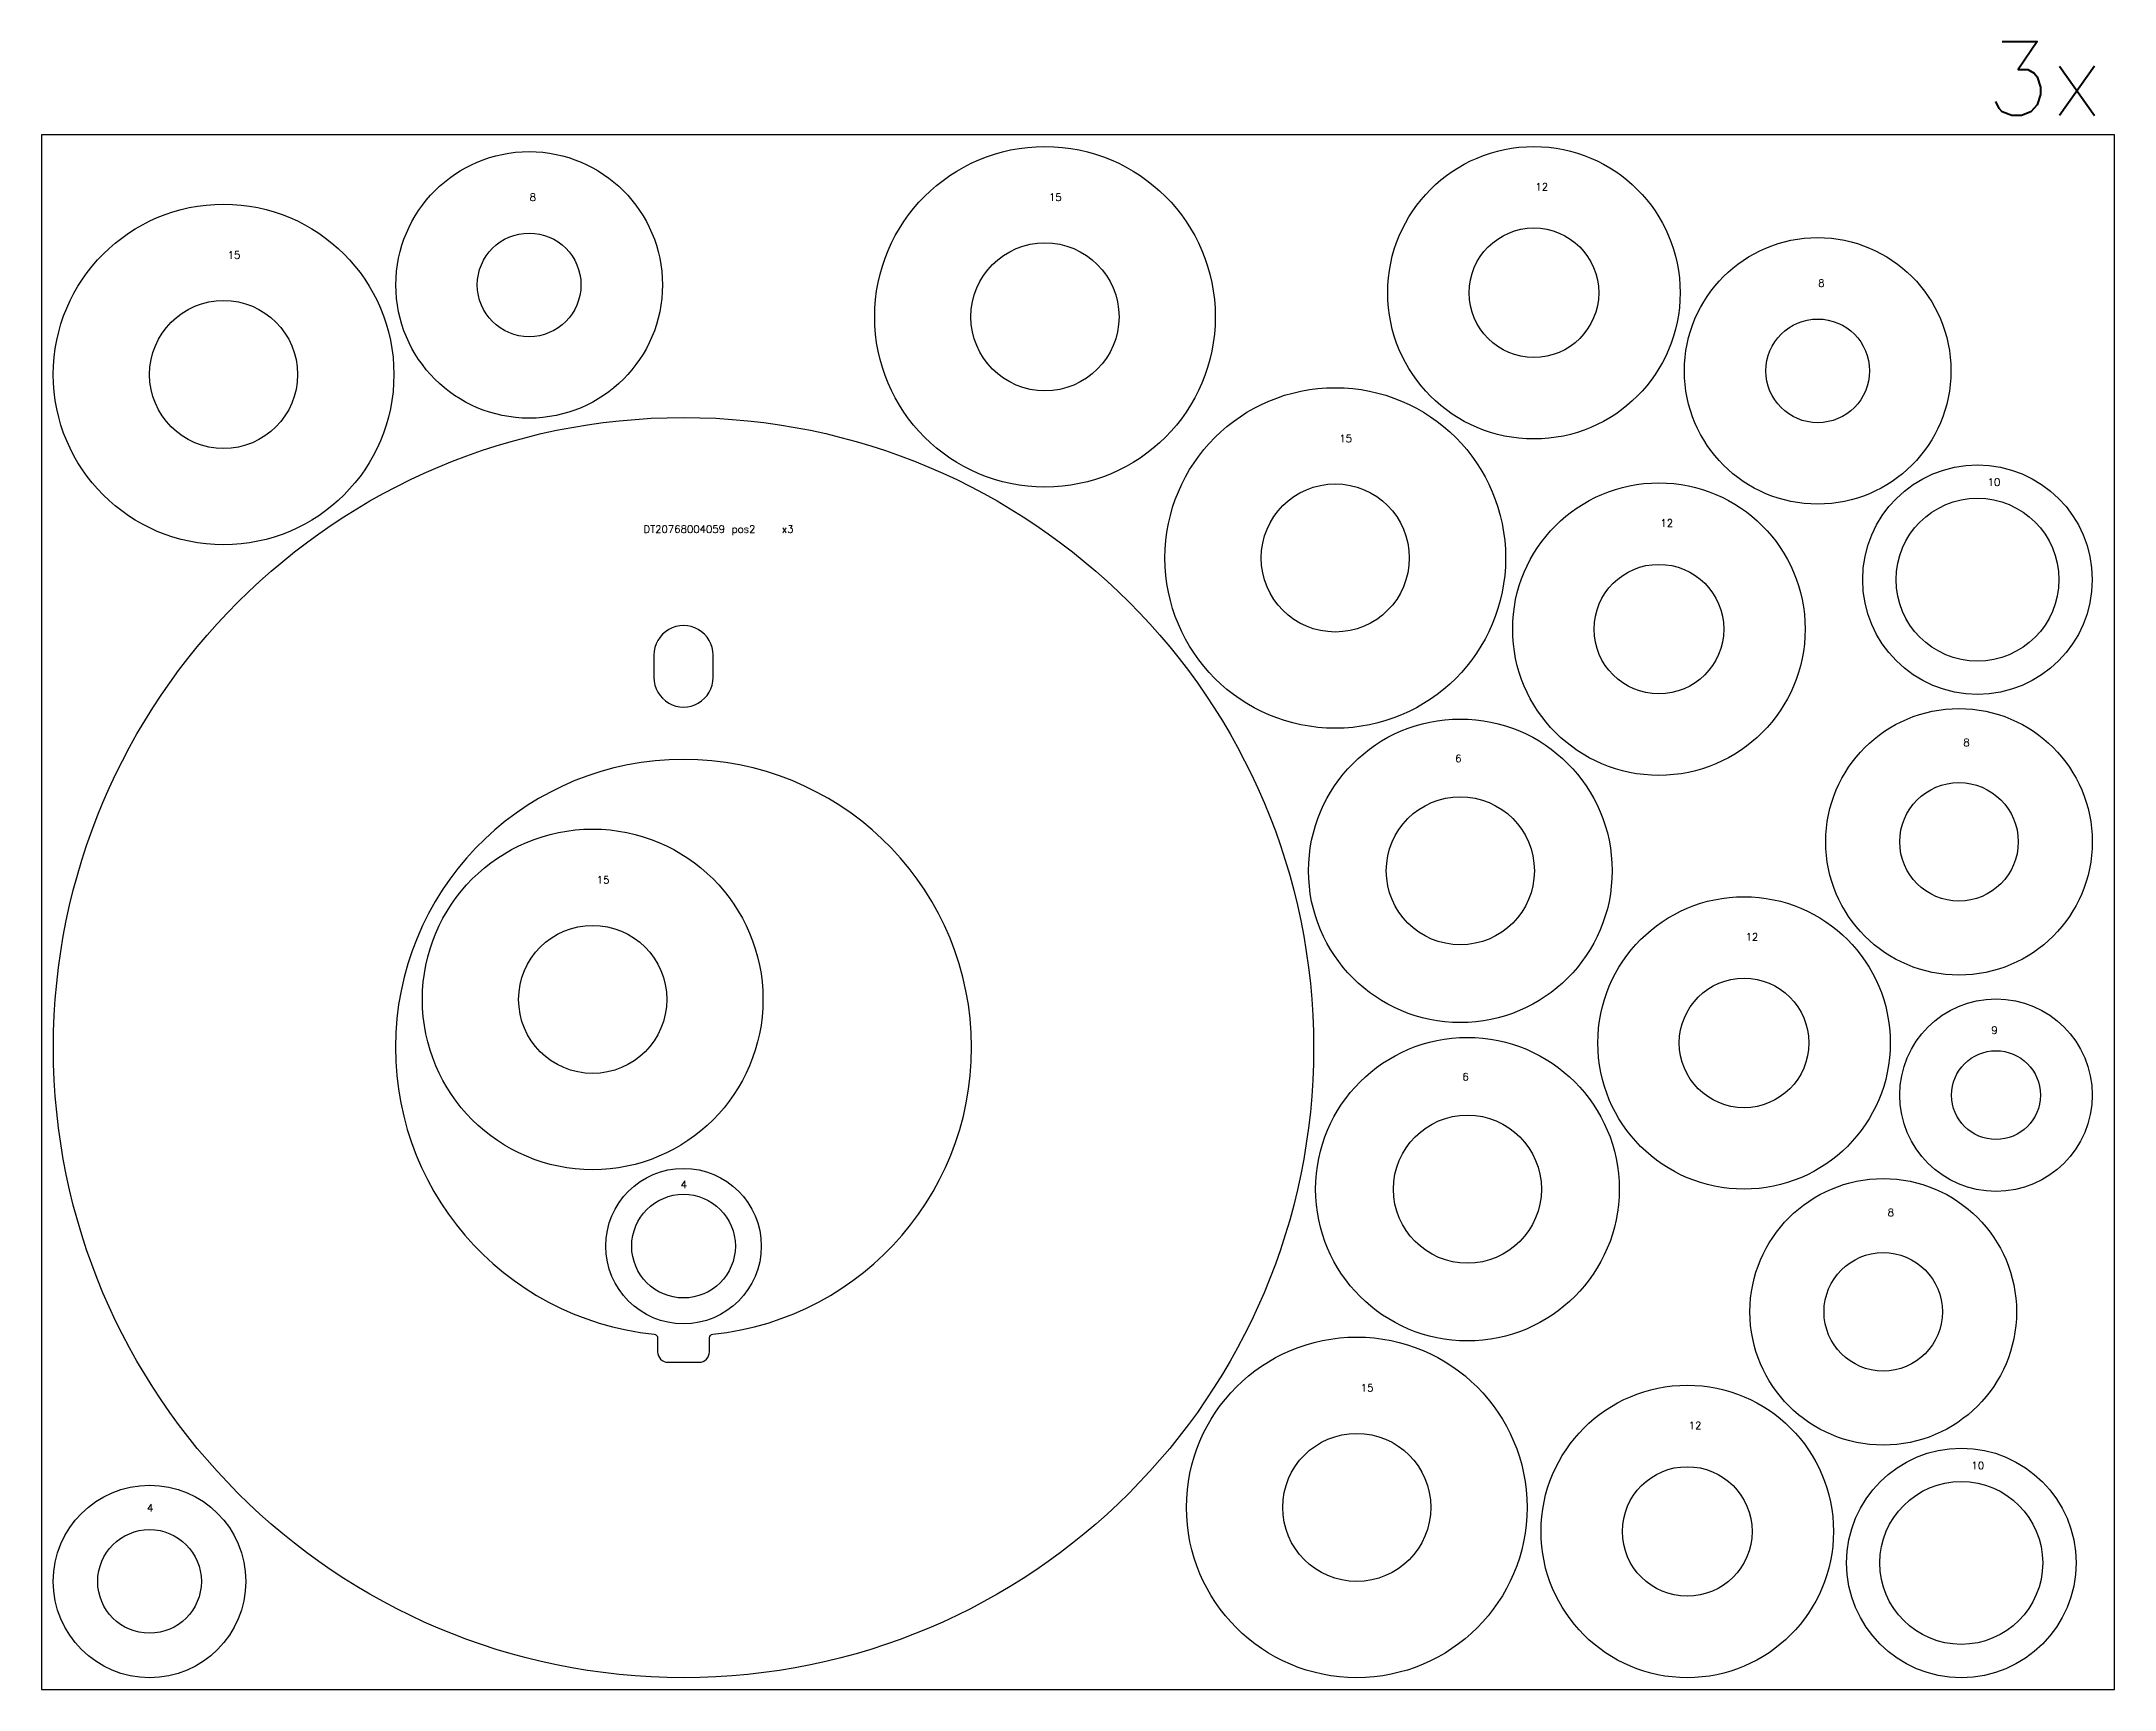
# Model space of a CAD drawing. Header units: millimetres. Extents: x 0 to 19040, y 0 to 2226.
# Drawn here: x 0 to 2800, y 0 to 2226 of the extents above; entities that cross this region are included whole.
import ezdxf

# ---------------------------------------------------------------- set-up
doc = ezdxf.new("R2010")
doc.units = ezdxf.units.MM
for name, color, linetype in [('--NestedParts--', 7, 'Continuous'), ('sheet', 24, 'Continuous'), ('Texto', 7, 'Continuous')]:
    doc.layers.add(name, color=color, linetype=linetype)
doc.styles.get("Standard").update_dxf_attribs({"font": 'txt.shx'})

msp = doc.modelspace()

# ---------------------------------------------------------------- texts
at = {"insert": (2627, 2225.9), "char_height": 100, "attachment_point": 1}
msp.add_mtext_dynamic_manual_height_columns('3x', width=922.093, gutter_width=1, heights=[0], dxfattribs=at)
at = {"layer": 'Texto', "color": 3, "char_height": 10, "attachment_point": 1}
for s, insert, width in [('8', (659.4, 2020.7), 35.949), ('15', (1360.9, 2020.5), 35.949), ('12', (2017.8, 2034.7), 35.949), ('15', (251.5, 1942.5), 35.949), ('8', (2399.8, 1904.6), 35.949), ('15', (1752.9, 1694.8), 35.949), ('10', (2628.6, 1635.8), 35.949), ('DT20768004059 pos2    x3', (813.1, 1572.3), 397.1), ('12', (2186.6, 1580.5), 35.949), ('6', (1909.5, 1262.5), 35.949), ('8', (2595.8, 1284.1), 35.949), ('15', (750, 1098.5), 35.949), ('12', (2301.6, 1021.5), 35.949), ('9', (2633.5, 895.5), 35.949), ('6', (1919.2, 832.6), 35.949), ('4', (863.4, 687), 35.949), ('8', (2493.6, 649.3), 35.949), ('15', (1781.9, 412.5), 35.949), ('12', (2224.9, 361.7), 35.949), ('10', (2606.7, 307.7), 35.949), ('4', (142.5, 250.4), 35.949)]:
    msp.add_mtext(s, dxfattribs=dict(at, insert=insert, width=width))

# ---------------------------------------------------------------- linework, layer by layer
at = {"layer": '--NestedParts--', "color": 7}
for points in [[(907.2, 1397, 1.000002), (827.2, 1397), (827.2, 1367, 1.000001), (907.2, 1367)], [(827.7, 480, -0.384731), (832.2, 475), (832.2, 456, 0.414214), (846.2, 442), (888.2, 442, 0.414214), (902.2, 456), (902.2, 475, -0.384731), (906.7, 480, 19.649107)]]:
    msp.add_lwpolyline(points, format="xyb", close=True, dxfattribs=at)
for centre, radius in [((658.7, 1897.1), 180), ((1355.4, 1854), 230), ((2015.8, 1886.5), 197.5), ((246, 1776.1), 230), ((658.7, 1897.1), 70), ((2015.8, 1886.5), 87.5), ((2399.1, 1781), 180), ((1355.4, 1854), 100), ((246, 1776.1), 100), ((2399.1, 1781), 70), ((1747.5, 1528.3), 230), ((867.2, 867), 851), ((2614.9, 1499), 155), ((1747.5, 1528.3), 100), ((2184.6, 1432.2), 197.5), ((2614.9, 1499), 110), ((2184.6, 1432.2), 87.5), ((2589.9, 1144.9), 180), ((1916.4, 1105.8), 205), ((1916.4, 1105.8), 100), ((2589.9, 1144.9), 80), ((744.5, 932.1), 230), ((2299.6, 873.3), 197.5), ((744.5, 932.1), 100), ((2299.6, 873.3), 87.5), ((2639.9, 802.8), 130), ((1926, 675.8), 205), ((2639.9, 802.8), 60), ((1926, 675.8), 100), ((867.2, 598.9), 105), ((2487.6, 510.1), 180), ((867.2, 598.9), 70), ((2487.6, 510.1), 80), ((1776.5, 246), 230), ((2222.9, 213.5), 197.5), ((1776.5, 246), 100), ((2593, 171), 155), ((2222.9, 213.5), 87.5), ((2593, 171), 110), ((146, 146), 130), ((146, 146), 70)]:
    msp.add_circle(centre, radius, dxfattribs=at)
at = {"layer": 'sheet', "color": 7}
msp.add_lwpolyline([(0, 0), (2800, 0), (2800, 2100), (0, 2100)], close=True, dxfattribs=at)

msp.set_redraw_order([(e.dxf.handle, doc.entitydb.next_handle()) for e in msp.query("TEXT MTEXT ATTDEF DIMENSION ARC_DIMENSION")])  # texts and dimensions are drawn at this point

doc.saveas('drawing.dxf')
